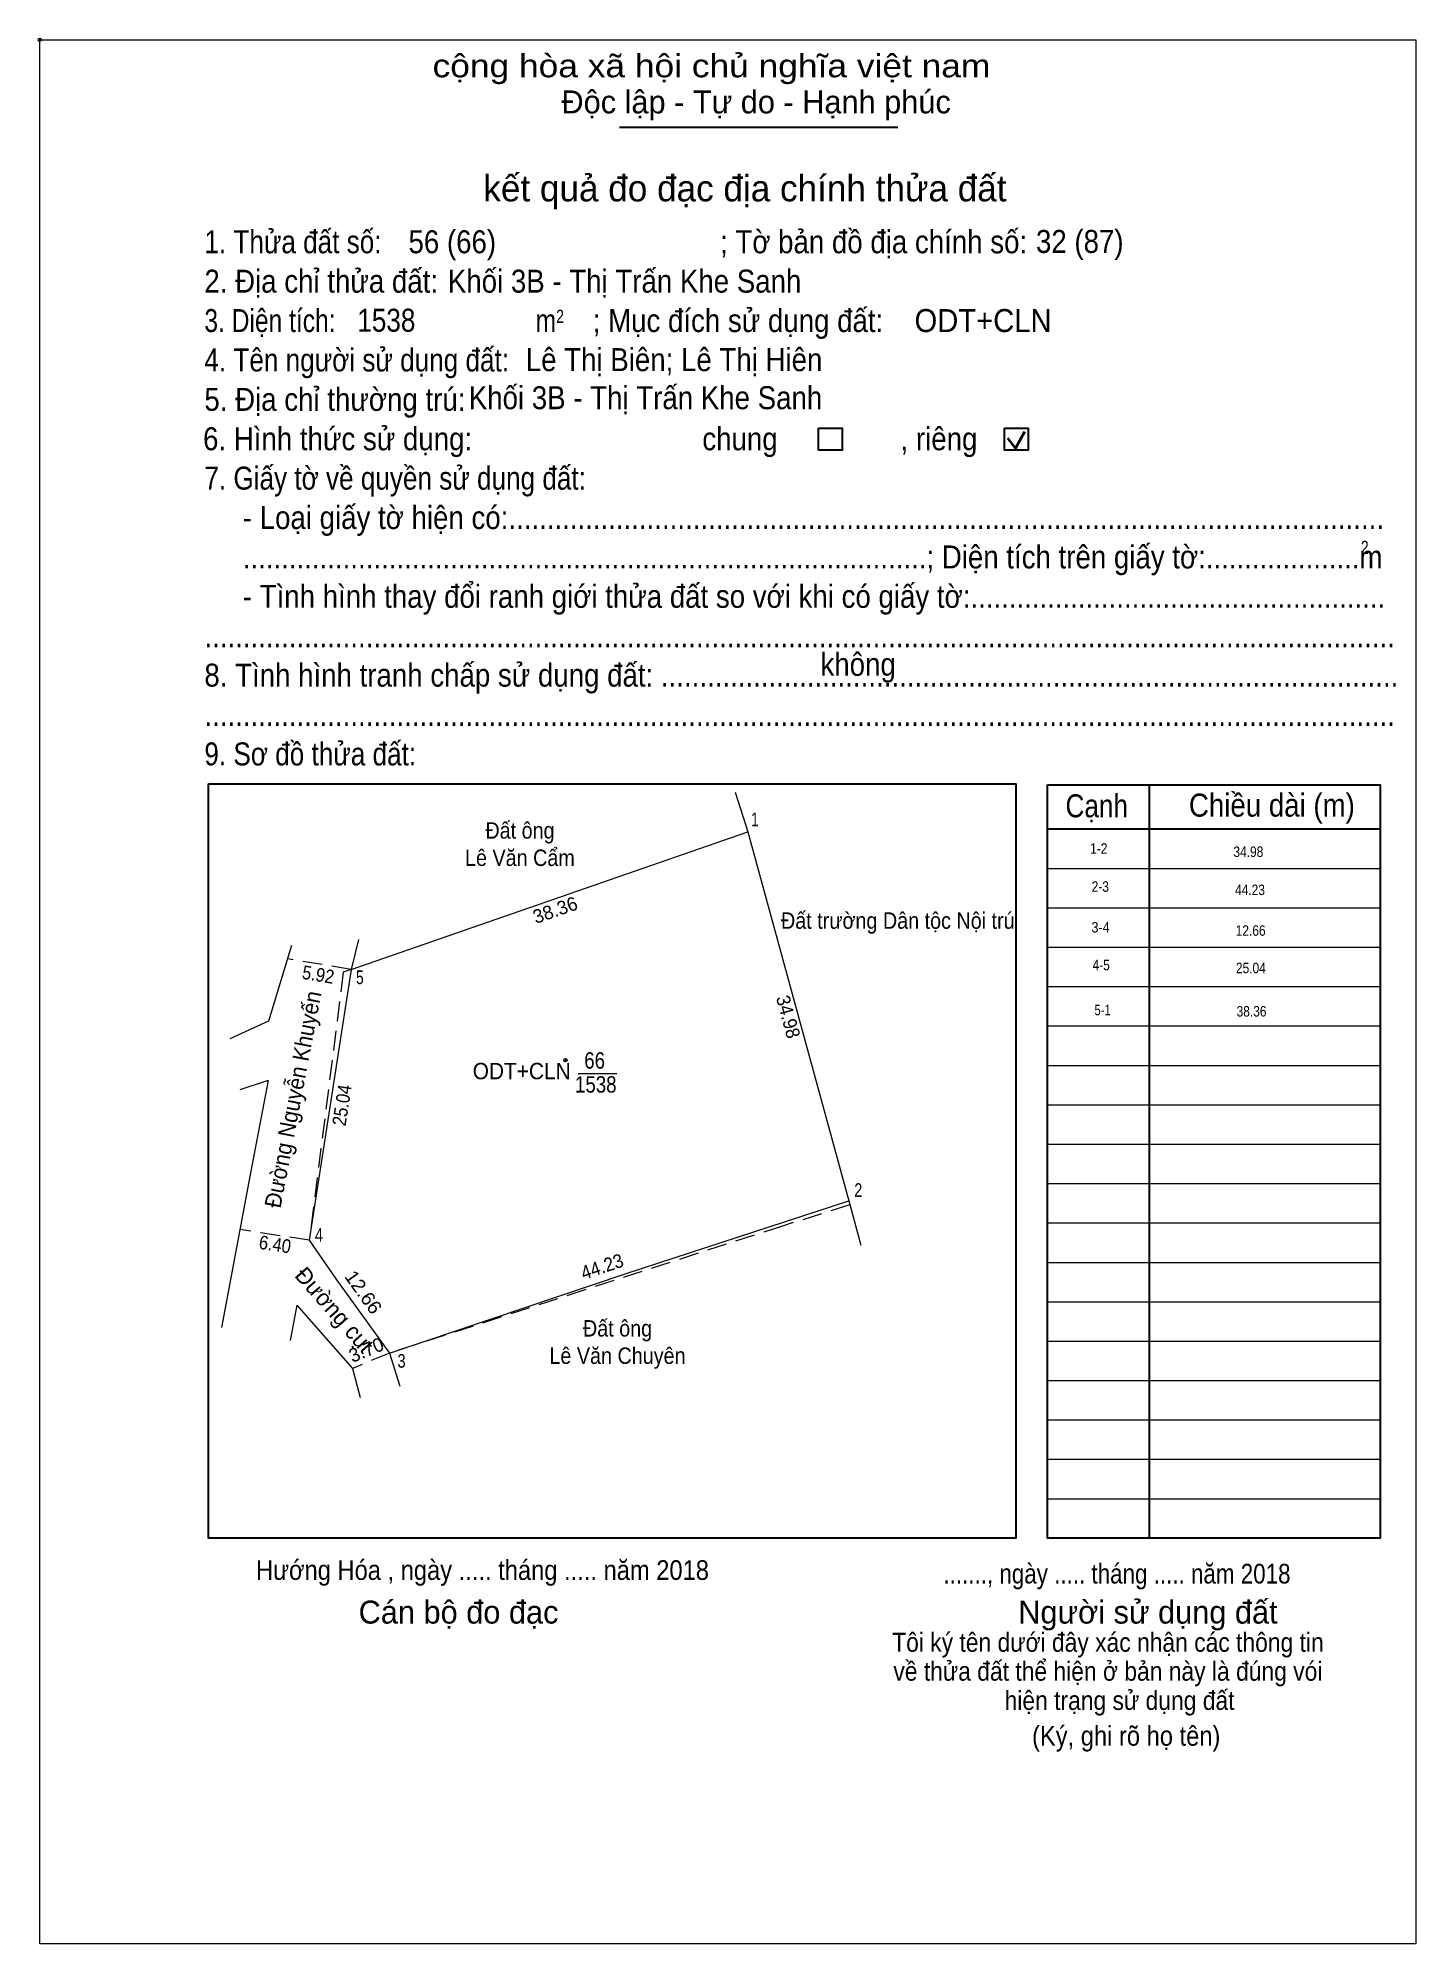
# Model space of a CAD drawing. Header units: metres. Extents: x 550655 to 551727, y 1838234 to 1838422.
# Drawn here: x 551600.8 to 551726.7, y 1838235.8 to 1838409.9 of the extents above; entities that cross this region are included whole.
import ezdxf
from ezdxf.enums import TextEntityAlignment as Align

# ---------------------------------------------------------------- set-up
doc = ezdxf.new("R2010")
doc.units = ezdxf.units.M
doc.header["$LTSCALE"] = 0.6
doc.header["$PDMODE"] = 32
doc.header["$PDSIZE"] = 0.3
doc.linetypes.add('DOTTED', pattern=[1.5, 0.3, -1.2])
doc.linetypes.add('MEDIUM_DASHED', pattern=[4.5, 3, -1.5])
for name, color, linetype, lineweight in [('1', 7, 'DOTTED', 13), ('10', 7, 'Continuous', 13), ('7', 7, 'Continuous', 13)]:
    doc.layers.add(name, color=color, linetype=linetype, lineweight=lineweight)
doc.layers.add('30', color=7, linetype='Continuous')
doc.layers.add('6', color=7, linetype='Continuous')

msp = doc.modelspace()

# ---------------------------------------------------------------- texts
at = {"layer": '1', "width": 0.9}
msp.add_text('Hướng Hóa , ngày ..... tháng ..... năm 2018', height=1.8, dxfattribs=at).set_placement((551620.71, 1838269.02))
at = {"layer": '10'}
for s, width, p in [('Đất ông', 0.9, (551644.84, 1838336.76)), ('Lê Văn Cẩm', 0.9, (551644.835, 1838334.26)), ('Đất trường Dân tộc Nội trú', 0.9, (551679.38, 1838328.52)), ('66', 0.85, (551651.665, 1838315.74)), ('1538', 0.85, (551651.77, 1838313.55)), ('Đất ông', 0.9, (551653.76, 1838291.26)), ('Lê Văn Chuyên', 0.9, (551653.755, 1838288.76))]:
    msp.add_text(s, height=1.5, dxfattribs=dict(at, width=width)).set_placement(p, align=Align.CENTER)
for s, height, width, p in [(' 1', 1.25, 0.75, (551666.67, 1838337.89)), ('5', 1.25, 0.75, (551630.55, 1838323.46)), ('ODT+CLN', 1.5, 0.95, (551649.47, 1838314.77)), ('2', 1.25, 0.8, (551676.14, 1838304.02)), ('4', 1.25, 0.8, (551626.83, 1838299.92)), (' 3', 1.25, 0.8, (551634.39, 1838288.41))]:
    msp.add_text(s, height=height, dxfattribs=dict(at, width=width)).set_placement(p, align=Align.RIGHT)
for s, height, rotation, p in [('38.36', 1.25, 19.158, (551648.2649, 1838329.6453)), ('Đường cụt', 1.5, 311.361, (551627.3202, 1838293.2006)), ('3.70', 1.25, 22.295, (551631.0279, 1838289.4606))]:
    msp.add_text(s, height=height, rotation=rotation, dxfattribs=at).set_placement(p, align=Align.CENTER)
for s, height, rotation, width, p in [('5.92', 1.25, 350.474, 0.9, (551626.2966, 1838323.7205)), ('Đường Nguyễn Khuyến', 1.5, 79.246, 0.95, (551624.823, 1838312.7951)), ('34.98', 1.25, 285.315, 0.95, (551668.7576, 1838320.3101)), ('25.04', 1.25, 81.177, 0.9, (551629.1832, 1838312.3091)), ('6.40', 1.25, 351.213, 0.9, (551622.3545, 1838299.0705)), ('44.23', 1.25, 18.625, 0.95, (551652.5454, 1838297.0654)), ('12.66', 1.25, 305.721, 1.05, (551630.0197, 1838294.9549))]:
    msp.add_text(s, height=height, rotation=rotation, dxfattribs=dict(at, width=width)).set_placement(p, align=Align.CENTER)
at = {"layer": '30'}
for s, height, width, p in [('1-2', 0.9599, 0.85, (551698.54, 1838335.38)), ('34.98', 0.96, 0.85, (551712.79, 1838335.08)), ('2-3', 0.9599, 0.85, (551698.68, 1838331.9)), ('44.23', 0.96, 0.85, (551712.94, 1838331.6)), ('3-4', 0.9599, 0.9, (551698.75, 1838328.18)), ('12.66', 0.96, 0.85, (551713, 1838327.88)), ('4-5', 0.9599, 0.85, (551698.76, 1838324.73)), ('25.04', 0.96, 0.85, (551713.02, 1838324.46)), ('5-1', 0.96, 0.8, (551698.84, 1838320.62)), ('38.36', 0.96, 0.85, (551713.08, 1838320.5))]:
    msp.add_text(s, height=height, dxfattribs=dict(at, width=width)).set_placement(p, align=Align.RIGHT)
at = {"layer": '6'}
for s, width, p in [('ODT+CLN', 0.95, (551680.91, 1838383.05)), ('Lê Thị Biên; Lê Thị Hiên', 0.9, (551645.37, 1838379.48))]:
    msp.add_text(s, height=2.1, dxfattribs=dict(at, width=width)).set_placement(p)
at = {"layer": '7'}
for s, height, width, p in [('cộng hòa xã hội chủ nghĩa việt nam', 2.1, 1.15, (551636.85, 1838406.33)), ('1. Thửa đất số:', 2.1, 0.85, (551615.99, 1838390.25)), ('56 (66)', 2.1, 0.9, (551634.65, 1838390.25)), ('; Tờ bản đồ địa chính số:', 2.1, 0.9, (551663.13, 1838390.25)), ('32 (87)', 2.1, 0.9, (551692.01, 1838390.28)), ('2. Địa chỉ thửa đất:', 2.1, 0.9, (551615.99, 1838386.65)), ('Khối 3B - Thị Trấn Khe Sanh', 2.1, 0.9, (551638.25, 1838386.65)), ('3. Diện tích:', 2.1, 0.8, (551615.99, 1838383.05)), ('1538', 2.1, 0.85, (551629.97, 1838383.08)), ('2', 1.2, 0.8, (551648.15, 1838383.89)), ('; Mục đích sử dụng đất:', 2.1, 0.9, (551651.49, 1838383.05)), ('m', 2.1, 0.8, (551646.27, 1838383.05)), ('4. Tên người sử dụng đất:', 2.1, 0.85, (551615.99, 1838379.45)), ('5. Địa chỉ thường trú:', 2.1, 0.9, (551615.99, 1838375.85)), ('Khối 3B - Thị Trấn Khe Sanh', 2.1, 0.9, (551640.16, 1838376)), ('6. Hình thức sử dụng:', 2.1, 0.9, (551615.87, 1838372.25)), ('chung                , riêng', 2.1, 0.9, (551661.51, 1838372.25)), ('7. Giấy tờ về quyền sử dụng đất:', 2.1, 0.85, (551615.99, 1838368.65)), ('     - Loại giấy tờ hiện có:..................................................................................................................', 2.1, 0.9, (551615.99, 1838365.05)), ('2', 1.2, 0.8, (551721.71, 1838362.77)), ('     .........................................................................................; Diện tích trên giấy tờ:....................m', 2.1, 0.9, (551615.99, 1838361.45)), ('     - Tình hình thay đổi ranh giới thửa đất so với khi có giấy tờ:......................................................', 2.1, 0.9, (551615.99, 1838357.85)), ('...........................................................................................................................................................', 2.1, 0.9, (551615.99, 1838354.25)), ('không', 2.1, 0.9, (551672.31, 1838351.64)), ('8. Tình hình tranh chấp sử dụng đất: ................................................................................................', 2.1, 0.9, (551615.99, 1838350.65)), ('...........................................................................................................................................................', 2.1, 0.9, (551615.99, 1838347.05)), ('9. Sơ đồ thửa đất:', 2.1, 0.85, (551615.99, 1838343.45)), ('Cạnh', 2.1, 0.85, (551694.71, 1838338.71)), ('Chiều dài (m)', 2.1, 0.9, (551705.99, 1838338.77)), ('......., ngày ..... tháng ..... năm 2018', 1.8, 0.85, (551683.55, 1838268.69)), ('(Ký, ghi rõ họ tên)', 1.8, 0.9, (551691.65, 1838253.87))]:
    msp.add_text(s, height=height, dxfattribs=dict(at, width=width)).set_placement(p)
for s, p in [('Độc lập - Tự do - Hạnh phúc', (551648.63, 1838403.03)), ('Cán bộ đo đạc', (551630.09, 1838265.03)), ('Người sử dụng đất', (551690.39, 1838265.03))]:
    msp.add_text(s, height=2.1, dxfattribs=at).set_placement(p)
msp.add_text('kết quả đo đạc địa chính thửa đất', height=2.4, dxfattribs=at).set_placement((551665.405, 1838394.99), align=Align.CENTER)
at = {"layer": '7', "width": 0.9}
for s, p in [('Tôi ký tên dưới đây xác nhận các thông tin', (551698.59, 1838262.45)), ('về thửa đất thể hiện ở bản này là đúng vói', (551698.585, 1838259.81)), ('hiện trạng sử dụng đất', (551699.65, 1838257.14))]:
    msp.add_text(s, height=1.735, dxfattribs=at).set_placement(p, align=Align.CENTER)

# ---------------------------------------------------------------- linework, layer by layer
at = {"layer": '10'}
for p, q in [((551664.51, 1838340.99), (551665.66, 1838337.39)), ((551629.42, 1838324.8), (551665.66, 1838337.39)), ((551630.07, 1838327.55), (551629.42, 1838324.81)), ((551623.95, 1838326.98), (551621.85, 1838320.08)), ((551629.42, 1838324.8), (551625.58, 1838300.06)), ((551621.85, 1838320.08), (551618.32, 1838318.47)), ((551650.15, 1838315.31), (551653.7, 1838315.31)), ((551621.82, 1838314.65), (551619.22, 1838313.81)), ((551625.58, 1838300.06), (551628.02, 1838296.54)), ((551624.44, 1838294.12), (551623.83, 1838290.89)), ((551624.44, 1838294.12), (551629.52, 1838288.35)), ((551632.91, 1838289.74), (551633.86, 1838286.73)), ((551629.52, 1838288.35), (551630.22, 1838285.69))]:
    msp.add_line(p, q, dxfattribs=at)
at = {"layer": '10', "linetype": 'MEDIUM_DASHED'}
for p, q in [((551629.42, 1838324.8), (551623.58, 1838325.78)), ((551625.58, 1838300.06), (551619.24, 1838301.04)), ((551632.91, 1838289.74), (551629.52, 1838288.35))]:
    msp.add_line(p, q, dxfattribs=at)
at = {"layer": '10'}
for points in [[(551665.66, 1838337.39), (551674.9, 1838303.65), (551676.01, 1838299.6)], [(551621.82, 1838314.65), (551620.25, 1838306.37), (551617.54, 1838292.09)], [(551628.02, 1838296.54), (551632.91, 1838289.74), (551654.54, 1838297.03), (551674.9, 1838303.65)]]:
    msp.add_lwpolyline(points, dxfattribs=at)
at = {"layer": '10', "linetype": 'MEDIUM_DASHED'}
for points in [[(551629.42, 1838324.8), (551628.69, 1838324.55), (551625.58, 1838300.06)], [(551674.98, 1838303.28), (551668.83, 1838301.36), (551632.91, 1838289.74)]]:
    msp.add_lwpolyline(points, dxfattribs=at)
at = {"layer": '10'}
msp.add_point((551648.99, 1838316.52), dxfattribs=at)
at = {"layer": '7', "lineweight": 25}
for p, q in [((551653.93, 1838401.78), (551679.37, 1838401.78)), ((551702.35, 1838341.66), (551702.35, 1838272.84)), ((551693.05, 1838337.64), (551723.47, 1838337.64))]:
    msp.add_line(p, q, dxfattribs=at)
at = {"layer": '7', "lineweight": 35}
for p, q in [((551689.41, 1838373.34), (551690.13, 1838372.41)), ((551690.13, 1838372.41), (551691, 1838373.97))]:
    msp.add_line(p, q, dxfattribs=at)
at = {"layer": '7'}
for p, q in [((551693.05, 1838334.04), (551723.47, 1838334.04)), ((551693.05, 1838330.44), (551723.47, 1838330.44)), ((551693.05, 1838326.84), (551723.47, 1838326.84)), ((551693.05, 1838323.24), (551723.47, 1838323.24)), ((551693.05, 1838319.64), (551723.47, 1838319.64)), ((551693.05, 1838316.04), (551723.47, 1838316.04)), ((551693.05, 1838312.44), (551723.47, 1838312.44)), ((551693.05, 1838308.84), (551723.47, 1838308.84)), ((551693.05, 1838305.24), (551723.47, 1838305.24)), ((551693.05, 1838301.64), (551723.47, 1838301.64)), ((551693.05, 1838298.04), (551723.47, 1838298.04)), ((551693.05, 1838294.44), (551723.47, 1838294.44)), ((551693.05, 1838290.84), (551723.47, 1838290.84)), ((551693.05, 1838287.24), (551723.47, 1838287.24)), ((551693.05, 1838283.64), (551723.47, 1838283.64)), ((551693.05, 1838280.04), (551723.47, 1838280.04)), ((551693.05, 1838276.44), (551723.47, 1838276.44))]:
    msp.add_line(p, q, dxfattribs=at)
msp.add_lwpolyline([(551600.94, 1838409.76), (551726.74, 1838409.76), (551726.74, 1838235.76), (551600.94, 1838235.76)], close=True, dxfattribs=at)
at = {"layer": '7', "lineweight": 25}
for points in [[(551672.13, 1838374.27), (551674.29, 1838374.27), (551674.29, 1838372.26), (551672.13, 1838372.26)], [(551689.13, 1838374.27), (551691.29, 1838374.27), (551691.29, 1838372.26), (551689.13, 1838372.26)], [(551616.37, 1838341.78), (551690.17, 1838341.78), (551690.17, 1838272.84), (551616.37, 1838272.84)], [(551693.05, 1838341.66), (551723.47, 1838341.66), (551723.47, 1838272.84), (551693.05, 1838272.84)]]:
    msp.add_lwpolyline(points, close=True, dxfattribs=at)
at = {"layer": '7'}
msp.add_point((551600.94, 1838409.76), dxfattribs=at)

msp.set_redraw_order([(e.dxf.handle, doc.entitydb.next_handle()) for e in msp.query("TEXT MTEXT ATTDEF DIMENSION ARC_DIMENSION")])  # texts and dimensions are drawn at this point

doc.saveas('drawing.dxf')
